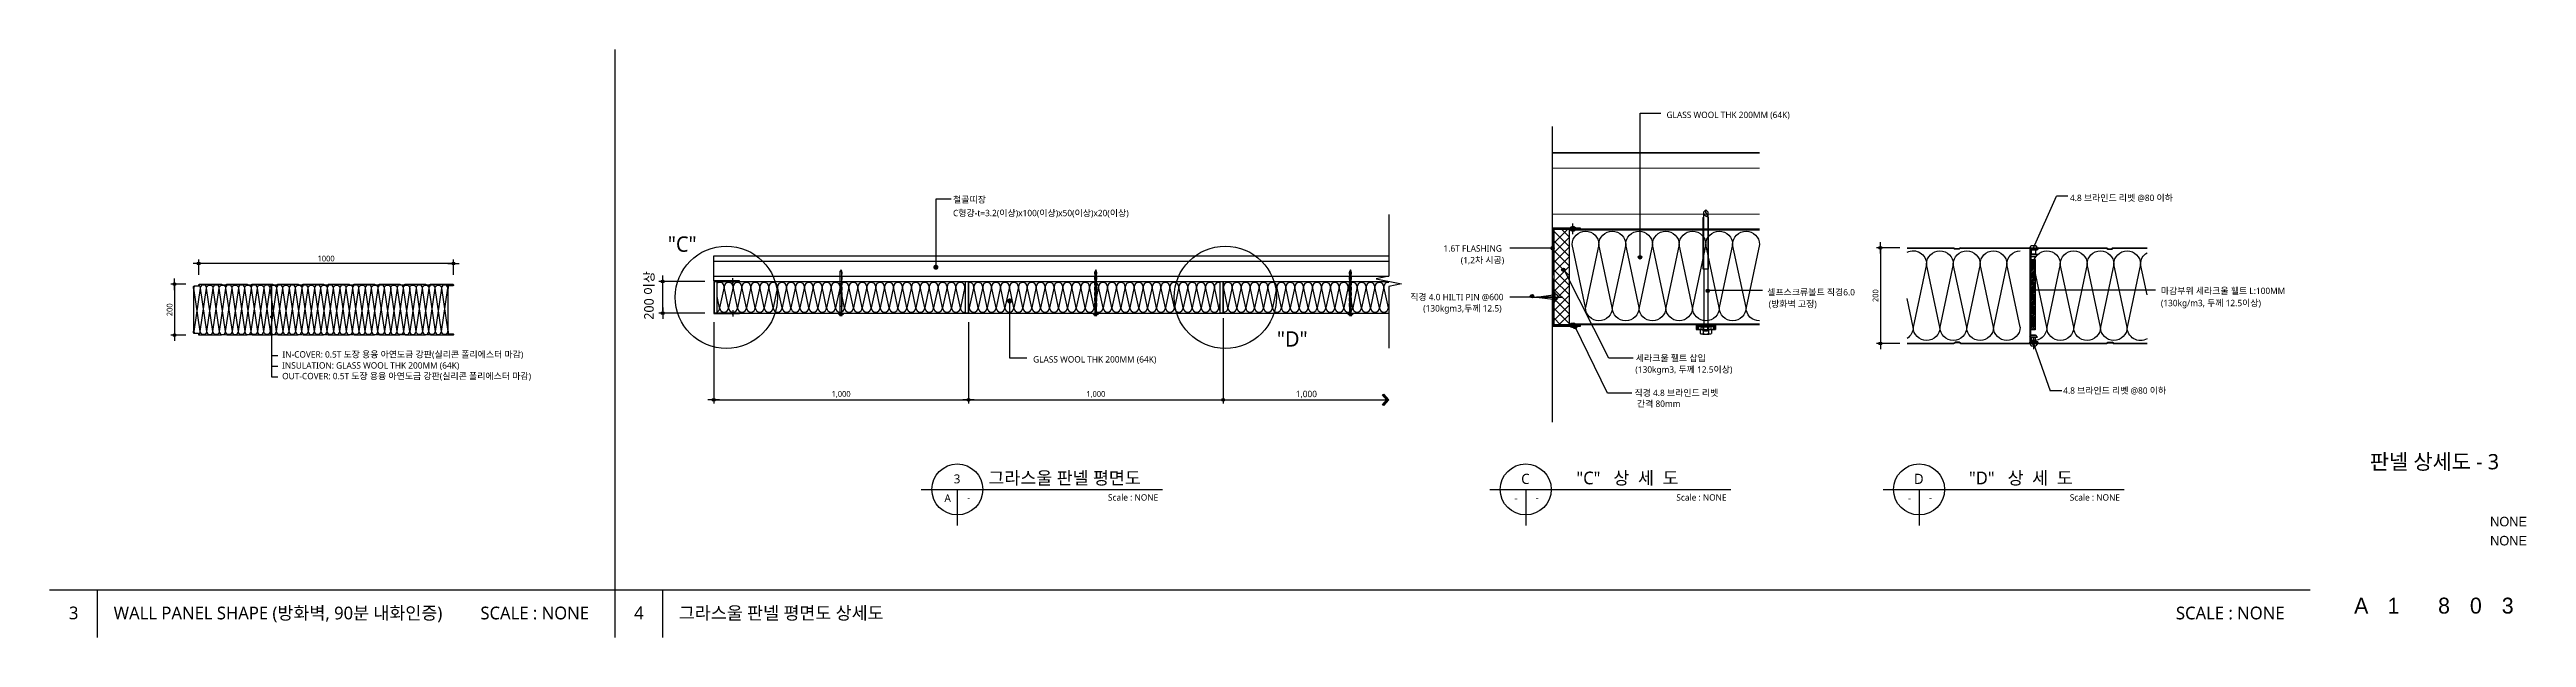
# Model space of a CAD drawing. Header units: millimetres. Extents: x 2752880 to 2775018, y 665860 to 672840.
# Drawn here: x 2765295 to 2775018, y 665860 to 668168 of the extents above; entities that cross this region are included whole.
import ezdxf
from ezdxf.enums import TextEntityAlignment as Align

# ---------------------------------------------------------------- set-up
doc = ezdxf.new("R2010")
doc.units = ezdxf.units.MM
doc.header["$LTSCALE"] = 10
doc.linetypes.add('CEN', pattern=[62, 60, -1, 0, -1])
doc.linetypes.add('HID-0', pattern=[2.1, 1.2, -0.9])
doc.layers.get('DEFPOINTS').update_dxf_attribs({"color": 161})
for name, color, linetype in [('4', 4, 'Continuous'), ('A-ELE-7', 7, 'Continuous'), ('A-INSUL', 8, 'Continuous'), ('A-TEXT-7', 7, 'Continuous'), ('A-잡철-1', 1, 'Continuous'), ('BOX', 5, 'Continuous'), ('c', 2, 'Continuous'), ('CEN', 1, 'CEN'), ('DIM', 7, 'Continuous'), ('F', 4, 'Continuous'), ('H', 6, 'HID-0'), ('Part', 1, 'Continuous'), ('SYM-1', 6, 'Continuous'), ('TEX', 3, 'Continuous'), ('TEXT-TITLE', 6, 'Continuous'), ('TEXT-기입', 6, 'Continuous'), ('TXT1', 4, 'Continuous'), ('W', 7, 'Continuous'), ('각재2', 8, 'Continuous'), ('걸레받이', 5, 'Continuous')]:
    doc.layers.add(name, color=color, linetype=linetype)
doc.styles.add('CGS', font='cgse', dxfattribs={"bigfont": 'cgs'})
doc.styles.add('HYG', font='HY 그래픽B.ttf')
doc.styles.add('나눔바른고딕', font='NanumBarunGothic.ttf')
doc.styles.add('맑은고딕', font='malgun_0.ttf')
doc.styles.add('윤고딕330', font='')
doc.styles.get('윤고딕330').set_extended_font_data('YDIYGO330')
doc.dimstyles.new('10 NDIM', dxfattribs={"dimscale": 10, "dimtxt": 3, "dimasz": 1, "dimexe": 2, "dimexo": 2, "dimgap": 1.5, "dimtad": 1, "dimdec": 0, "dimrnd": 0.25, "dimdsep": 46, "dimtxsty": '나눔바른고딕', "dimblk": 'DOT0', "dimcen": 1, "dimdle": 8, "dimclrd": 7, "dimclre": 7, "dimclrt": 7, "dimadec": 0, "dimazin": 0, "dimtfac": 1, "dimtdec": 0, "dimtix": 1, "dimtmove": 2, "dimatfit": 3, "dimldrblk": 'DOT0', "dimfxl": 1, "dimtolj": 1, "dimtzin": 0, "dimlwd": -1, "dimlwe": -1, "dimarcsym": 0})

msp = doc.modelspace()

# ---------------------------------------------------------------- texts
at = {"layer": 'DIM', "linetype": 'ByBlock', "ltscale": 0.5, "style": '맑은고딕'}
msp.add_text('1,000', height=25, dxfattribs=at).set_placement((2770187.1, 666803.2))
at = {"layer": 'TEX', "linetype": 'ByBlock', "style": '맑은고딕'}
for s, height, p in [('GLASS WOOL THK 200MM (64K)', 25, (2771642.7, 667899)), ('철골띠장', 25, (2768841.7, 667566.2)), ('C형강-t=3.2(이상)x100(이상)x50(이상)x20(이상)', 25, (2768841.7, 667513.6)), ('4.8 브라인드 리벳 @80 이하', 25, (2773226.5, 667573.1)), ('"C"', 60, (2767721.9, 667374.1)), ('1.6T FLASHING ', 25, (2770767.2, 667374.7)), ('(1,2차 시공) ', 25, (2770834.8, 667328.6)), ('셀프스크류볼트 직경6.0', 25, (2772038, 667202.7)), ('(방화벽 고정)', 25, (2772043.5, 667156.7)), ('"D"', 60, (2770112.9, 667001.6)), ('IN-COVER: 0.5T 도장 용융 아연도금 강판(실리콘 폴리에스터 마감)', 25, (2766208.9, 666958.6)), ('GLASS WOOL THK 200MM (64K)', 25, (2769156.1, 666939.1)), ('세라크울 휄트 삽입 ', 25, (2771522.1, 666944.1)), ('INSULATION: GLASS WOOL THK 200MM (64K)', 25, (2766207.9, 666915.3)), ('OUT-COVER: 0.5T 도장 용융 아연도금 강판(실리콘 폴리에스터 마감)', 25, (2766207.9, 666873.5)), ('4.8 브라인드 리벳 @80 이하', 25, (2773199.9, 666816.6))]:
    msp.add_text(s, height=height, dxfattribs=at).set_placement(p)
for s, p in [('직경 4.0 HILTI PIN @600', (2770636.3, 667196.2)), ('(130kgm3,두께 12.5)', (2770687.1, 667151.9)), ('(130kg/m3, 두께 12.5이상)', (2773583.2, 667172.8)), ('마감부위 세라크울 휄트 L:100MM', (2773583.2, 667220.6)), ('(130kgm3, 두께 12.5이상)', (2771520.2, 666911.8))]:
    msp.add_text(s, height=25, dxfattribs=at).set_placement(p, align=Align.MIDDLE_LEFT)
for s, p in [('직경 4.8 브라인드 리벳', (2771845.8, 666820.2)), ('간격 80mm', (2771697.4, 666777.5))]:
    msp.add_text(s, height=25, dxfattribs=at).set_placement(p, align=Align.MIDDLE_RIGHT)
at = {"layer": 'TEX', "style": '나눔바른고딕'}
for s, p in [('3', (2765389.7, 665956)), ('4', (2767608.4, 665956))]:
    msp.add_text(s, height=50, dxfattribs=at).set_placement(p, align=Align.MIDDLE_CENTER)
for s, p in [('WALL PANEL SHAPE (방화벽, 90분 내화인증)', (2765546.5, 665955.7)), ('SCALE : NONE', (2766986.3, 665955.7)), ('그라스울 판넬 평면도 상세도', (2767765.3, 665955.7)), ('SCALE : NONE', (2773642.5, 665955.7))]:
    msp.add_text(s, height=50, dxfattribs=at).set_placement(p, align=Align.MIDDLE_LEFT)
at = {"layer": 'TEXT-TITLE', "style": '나눔바른고딕'}
msp.add_text('판넬 상세도 - 3', height=60, dxfattribs=at).set_placement((2774657.3, 666519.8), align=Align.CENTER)
at = {"layer": 'TEXT-기입', "style": 'CGS'}
for p in [(2774875.7, 666284.7), (2774875.7, 666209.7)]:
    msp.add_text('NONE', height=37.5, dxfattribs=at).set_placement(p, align=Align.BOTTOM_LEFT)
for s, p in [('A', (2774369.8, 665984.7)), ('1', (2774496.4, 665984.7)), ('8', (2774694.8, 665984.7)), ('0', (2774819.8, 665984.7)), ('3', (2774944.8, 665984.7))]:
    msp.add_text(s, height=62.5, dxfattribs=at).set_placement(p, align=Align.MIDDLE_CENTER)

# ---------------------------------------------------------------- blocks, each defined once
blk = doc.blocks.new('DOT0')
at = {"layer": 'DIM'}
blk.add_line((-3, 0), (3, 0), dxfattribs=at)
at = {"layer": 'DIM', "color": 6}
blk.add_circle((0, 0), 0.75, dxfattribs=at)
blk = doc.blocks.new('*D49')
at = {"layer": 'DEFPOINTS', "color": 0, "linetype": 'ByBlock', "ltscale": 0.5, "transparency": 16777216}
for p in [(2767702, 667257.7), (2767882.1, 667257.7), (2767882.1, 667132.7)]:
    blk.add_point(p, dxfattribs=at)
at = {"layer": 'DIM', "color": 7, "linetype": 'ByBlock', "ltscale": 0.5, "transparency": 16777216}
for p, q in [((2767867.1, 667257.7), (2767687, 667257.7)), ((2767702, 667140.2), (2767702, 667250.2)), ((2767867.1, 667132.7), (2767687, 667132.7))]:
    blk.add_line(p, q, dxfattribs=at)
at = {"layer": 'DIM', "color": 7, "linetype": 'ByBlock', "ltscale": 0.5, "transparency": 16777216, "xscale": 7.5, "yscale": 7.5, "zscale": 7.5}
for p, rotation in [((2767702, 667257.7), 90), ((2767702, 667132.7), 270)]:
    blk.add_blockref('DOT0', p, dxfattribs=dict(at, rotation=rotation))
at = {"layer": 'DIM', "color": 7, "linetype": 'ByBlock', "ltscale": 0.5, "transparency": 16777216, "insert": (2767649.9, 667202.7), "char_height": 37.5, "attachment_point": 5, "rotation": 90, "style": '맑은고딕'}
blk.add_mtext('\\A1;200 이상', dxfattribs=at)
blk = doc.blocks.new('*D50')
at = {"layer": 'DEFPOINTS', "color": 0, "linetype": 'ByBlock', "ltscale": 0.5, "transparency": 16777216}
for p in [(2767902.1, 667112.7), (2768902.1, 667112.7), (2768902.1, 666792.7)]:
    blk.add_point(p, dxfattribs=at)
at = {"layer": 'DIM', "color": 7, "linetype": 'ByBlock', "ltscale": 0.5, "transparency": 16777216}
for p, q in [((2767902.1, 667097.7), (2767902.1, 666777.7)), ((2768902.1, 667097.7), (2768902.1, 666777.7)), ((2767909.6, 666792.7), (2768894.6, 666792.7))]:
    blk.add_line(p, q, dxfattribs=at)
at = {"layer": 'DIM', "color": 7, "linetype": 'ByBlock', "ltscale": 0.5, "transparency": 16777216, "xscale": 7.5, "yscale": 7.5, "zscale": 7.5, "rotation": 180}
blk.add_blockref('DOT0', (2767902.1, 666792.7), dxfattribs=at)
at = {"layer": 'DIM', "color": 7, "linetype": 'ByBlock', "ltscale": 0.5, "transparency": 16777216, "xscale": 7.5, "yscale": 7.5, "zscale": 7.5}
blk.add_blockref('DOT0', (2768902.1, 666792.7), dxfattribs=at)
at = {"layer": 'DIM', "color": 7, "linetype": 'ByBlock', "ltscale": 0.5, "transparency": 16777216, "insert": (2768402.1, 666813.8), "char_height": 22.5, "attachment_point": 5, "style": '맑은고딕'}
blk.add_mtext('\\A1;1,000', dxfattribs=at)
blk = doc.blocks.new('*D51')
at = {"layer": 'DEFPOINTS', "color": 0, "linetype": 'ByBlock', "ltscale": 0.5, "transparency": 16777216}
for p in [(2768902.1, 667112.7), (2769902.1, 667112.7), (2769902.1, 666792.7)]:
    blk.add_point(p, dxfattribs=at)
at = {"layer": 'DIM', "color": 7, "linetype": 'ByBlock', "ltscale": 0.5, "transparency": 16777216}
for p, q in [((2768902.1, 667097.7), (2768902.1, 666777.7)), ((2769902.1, 667097.7), (2769902.1, 666777.7)), ((2768909.6, 666792.7), (2769894.6, 666792.7))]:
    blk.add_line(p, q, dxfattribs=at)
at = {"layer": 'DIM', "color": 7, "linetype": 'ByBlock', "ltscale": 0.5, "transparency": 16777216, "xscale": 7.5, "yscale": 7.5, "zscale": 7.5, "rotation": 180}
blk.add_blockref('DOT0', (2768902.1, 666792.7), dxfattribs=at)
at = {"layer": 'DIM', "color": 7, "linetype": 'ByBlock', "ltscale": 0.5, "transparency": 16777216, "xscale": 7.5, "yscale": 7.5, "zscale": 7.5}
blk.add_blockref('DOT0', (2769902.1, 666792.7), dxfattribs=at)
at = {"layer": 'DIM', "color": 7, "linetype": 'ByBlock', "ltscale": 0.5, "transparency": 16777216, "insert": (2769402.1, 666813.8), "char_height": 22.5, "attachment_point": 5, "style": '맑은고딕'}
blk.add_mtext('\\A1;1,000', dxfattribs=at)
blk = doc.blocks.new('DOT')
at = {"color": 0, "linetype": 'ByBlock'}
blk.add_line((-0.5, 0), (-1, 0), dxfattribs=at)
at = {"color": 0, "linetype": 'ByBlock', "const_width": 0.5}
blk.add_lwpolyline([(-0.25, 0, 1), (0.25, 0, 1)], format="xyb", close=True, dxfattribs=at)
blk = doc.blocks.new('LEADER4')
blk.add_lwpolyline([(0, 0), (-0.32, -0.38), (-0.4, -0.32), (-0.13, 0), (-0.4, 0.32), (-0.32, 0.38)], close=True)
for points in [[(-0.13, 0), (-0.4, 0.32), (0, 0), (-0.32, 0.38)], [(-0.13, 0), (-0.4, -0.32), (0, 0), (-0.32, -0.38)]]:
    blk.add_solid(points)
blk = doc.blocks.new('br')
at = {"layer": 'CEN'}
blk.add_line((-36, 0), (30, 0), dxfattribs=at)
at = {"layer": 'F'}
for p, q in [((-15, 4), (-12, 8)), ((-15, 4), (-11, 0)), ((-15, -4), (-11, 0)), ((-12, 8), (-8, 4)), ((0, 4), (-8, 4)), ((0, 8), (0, -8)), ((-15, -4), (-12, -8)), ((-12, -8), (-8, -4)), ((0, -4), (-8, -4))]:
    blk.add_line(p, q, dxfattribs=at)
blk.add_arc((-2, 0), 8.2, 285.5627, 74.4373, dxfattribs=at)
blk = doc.blocks.new('sc15a')
at = {"layer": 'F'}
for p, q in [((-8.8, 4.5), (-3.8, 5.7)), ((-8.8, 4.5), (-8.8, -4.5)), ((-8.5, -3.4), (-8.5, 3.4)), ((-8.1, 4.2), (-2.1, 4.2)), ((-3.8, 8), (-3.8, -8)), ((-2.1, 0.1), (-2.1, 5.6)), ((-2.1, 5.6), (-0.8, 5.6)), ((-2.1, 0.1), (-2.1, -5.4)), ((-0.8, 10), (-1.8, 10)), ((-0.8, 10), (-0.8, -10)), ((-0.8, -9), (-0.8, 9)), ((-0.8, 9), (0, 9)), ((-0.8, 5.6), (-0.8, 0.1)), ((-0.8, 3), (164.6, 3)), ((-0.8, -5.4), (-0.8, 0.1)), ((0, 9), (0, -9)), ((170, 0), (164.6, 3)), ((-8.8, -4.5), (-3.8, -5.7)), ((-8.1, -4.1), (-2.1, -4.1)), ((-2.1, -5.4), (-0.8, -5.4)), ((-0.8, -10), (-1.8, -10)), ((-0.8, -3), (164.6, -3)), ((0, -9), (-0.8, -9)), ((164.6, -3), (170, 0))]:
    blk.add_line(p, q, dxfattribs=at)
for centre, start, end in [((-1.8, 8), 90, 180), ((-1.8, -8), 180, 270)]:
    blk.add_arc(centre, 2, start, end, dxfattribs=at)
at = {"layer": 'H', "color": 4}
for p, q in [((-8.1, 2.6), (-2.1, 2.6)), ((27, -4), (27, 4)), ((27, 4), (161.1, 4)), ((161.1, 3), (161.1, 4)), ((161.4, 1.2), (162.5, 3)), ((163.2, -3), (161.4, 1.2)), ((162.5, 3), (165, 0.7)), ((165, 0.7), (170, 0)), ((-8.1, -2.6), (-2.1, -2.6)), ((27, -4), (161.1, -4)), ((161.1, -4), (161.1, -3))]:
    blk.add_line(p, q, dxfattribs=at)
for centre, start, end in [((-7.5, 3.4), 131.19503, 228.80497), ((-7.5, 1.8), 131.19503, 181.15839), ((-7.5, -1.8), 178.84161, 228.80497), ((-7.5, -3.4), 131.19503, 228.80497)]:
    blk.add_arc(centre, 1.03, start, end, dxfattribs=at)
blk = doc.blocks.new('title-2')
at = {"layer": 'A-TEXT-7'}
for p, q in [((-14.14, 0), (80.54, 0)), ((0, 0), (0, -14.14))]:
    blk.add_line(p, q, dxfattribs=at)
blk.add_circle((0, 0), 10, dxfattribs=at)
at = {"layer": 'A-TEXT-7', "style": 'HYG'}
for tag, height, p in [('1?', 4, (-0.12, 4.15)), ('HA?', 2.5, (-3.81, -3.38)), ('001?', 2.5, (4.5, -3.38))]:
    blk.add_attdef(tag, text='', height=height, dxfattribs=at).set_placement(p, align=Align.MIDDLE_CENTER)
at = {"layer": 'A-TEXT-7', "style": 'HYG', "width": 0.820073}
blk.add_attdef('부분단면상세도-10', text='', height=5, dxfattribs=at).set_placement((15.16, 2.18), (77.94, 2.18), align=Align.FIT)
at = {"layer": 'A-TEXT-7', "style": 'HYG'}
blk.add_attdef('1/200?', (63.33, -4.9), '', height=3.5, dxfattribs=at)
blk = doc.blocks.new('*D48')
at = {"layer": 'DEFPOINTS', "color": 0, "linetype": 'ByBlock', "ltscale": 0.5, "transparency": 16777216}
for p in [(2772574, 667389.1), (2772482.2, 667014.1), (2772574, 667014.1)]:
    blk.add_point(p, dxfattribs=at)
at = {"layer": 'DIM', "color": 7, "linetype": 'ByBlock', "ltscale": 0.5, "transparency": 16777216}
for p, q in [((2772559, 667389.1), (2772467.2, 667389.1)), ((2772482.2, 667381.6), (2772482.2, 667021.6)), ((2772559, 667014.1), (2772467.2, 667014.1))]:
    blk.add_line(p, q, dxfattribs=at)
at = {"layer": 'DIM', "color": 7, "linetype": 'ByBlock', "ltscale": 0.5, "transparency": 16777216, "xscale": 7.5, "yscale": 7.5, "zscale": 7.5}
for p, rotation in [((2772482.2, 667389.1), 90), ((2772482.2, 667014.1), 270)]:
    blk.add_blockref('DOT0', p, dxfattribs=dict(at, rotation=rotation))
at = {"layer": 'DIM', "color": 7, "linetype": 'ByBlock', "ltscale": 0.5, "transparency": 16777216, "insert": (2772463.1, 667201.6), "char_height": 22.5, "attachment_point": 5, "rotation": 90, "style": '맑은고딕'}
blk.add_mtext('\\A1;200', dxfattribs=at)
blk = doc.blocks.new('dfasadad')
at = {"color": 4}
for p, q in [((2761450.6, 1365321.7), (2761452.4, 1365324.7)), ((2761450.6, 1365321.7), (2761460.6, 1365321.7)), ((2761450.6, 1365313.7), (2761460.6, 1365313.7)), ((2761450.6, 1365313.7), (2761452.4, 1365310.7)), ((2761452.4, 1365324.7), (2761458.8, 1365324.7)), ((2761452.4, 1365310.7), (2761458.8, 1365310.7)), ((2761453.1, 1365324.7), (2761458.1, 1365324.7)), ((2761453.1, 1365321.7), (2761458.1, 1365321.7)), ((2761453.1, 1365313.7), (2761453.1, 1365321.7)), ((2761458.1, 1365313.7), (2761453.1, 1365313.7)), ((2761453.1, 1365313.7), (2761458.1, 1365313.7)), ((2761458.1, 1365310.7), (2761453.1, 1365310.7)), ((2761453.1, 1365310.7), (2761458.1, 1365310.7)), ((2761458.1, 1365321.7), (2761458.1, 1365313.7)), ((2761460.6, 1365321.7), (2761458.8, 1365324.7)), ((2761460.6, 1365313.7), (2761458.8, 1365310.7))]:
    blk.add_line(p, q, dxfattribs=at)
blk = doc.blocks.new('hilti11')
at = {"color": 2}
for p, q in [((2787254.1, 1365051.3), (2787241.1, 1365051.3)), ((2787241.1, 1365049.3), (2787241.1, 1365051.3)), ((2787241.1, 1365049.3), (2787254.1, 1365049.3)), ((2787247.6, 1365027.3), (2787244.7, 1365049.3)), ((2787247.6, 1365061), (2787247.6, 1365062.1)), ((2787247.6, 1365023.6), (2787247.6, 1365060.6)), ((2787247.6, 1365049.3), (2787247.6, 1365027.3)), ((2787247.6, 1365027.3), (2787250.6, 1365049.3)), ((2787254.1, 1365049.3), (2787254.1, 1365051.3)), ((2787247.6, 1365021.8), (2787247.6, 1365022.9))]:
    blk.add_line(p, q, dxfattribs=at)
blk.add_arc((2787247.6, 1365050.8), 4.53, 6.7329, 173.2671, dxfattribs=at)
blk = doc.blocks.new('DAFADF')
at = {"layer": 'c'}
for p, q in [((2824272, 1352151), (2824097, 1352151)), ((2824097, 1352109), (2824097, 1352151)), ((2824272, 1352109), (2824097, 1352109)), ((2824099, 1352109), (2824099, 1352151)), ((2824104, 1352109), (2824104, 1352151)), ((2824118, 1352109), (2824118, 1352151)), ((2824132, 1352151), (2824132, 1352188)), ((2824139, 1352109), (2824139, 1352151)), ((2824212, 1352193), (2824157, 1352193)), ((2824160, 1352151), (2824160, 1352188)), ((2824209, 1352151), (2824209, 1352188)), ((2824230, 1352109), (2824230, 1352151)), ((2824237, 1352151), (2824237, 1352188)), ((2824251, 1352109), (2824251, 1352151)), ((2824265, 1352109), (2824265, 1352151)), ((2824270, 1352109), (2824270, 1352151)), ((2824272, 1352109), (2824272, 1352151))]:
    blk.add_line(p, q, dxfattribs=at)
for centre, radius, start, end in [((2824158, 1352122), 71.3, 89.1156, 111.4609), ((2824146, 1352158), 32.8, 64.7955, 115.2045), ((2824185, 1352130), 63.2, 67.193, 112.807), ((2824223, 1352158), 32.8, 64.7955, 115.2045), ((2824211, 1352122), 71.3, 68.5391, 90.8844)]:
    blk.add_arc(centre, radius, start, end, dxfattribs=at)
blk = doc.blocks.new('*D52')
at = {"layer": 'DEFPOINTS', "color": 0, "linetype": 'ByBlock', "ltscale": 0.5, "transparency": 16777216}
for p in [(2765880.5, 667328), (2765880.5, 667268), (2766880.5, 667268)]:
    blk.add_point(p, dxfattribs=at)
at = {"layer": 'DIM', "color": 7, "linetype": 'ByBlock', "ltscale": 0.5, "transparency": 16777216}
for p, q in [((2765880.5, 667283), (2765880.5, 667343)), ((2766880.5, 667283), (2766880.5, 667343)), ((2766873, 667328), (2765888, 667328))]:
    blk.add_line(p, q, dxfattribs=at)
at = {"layer": 'DIM', "color": 7, "linetype": 'ByBlock', "ltscale": 0.5, "transparency": 16777216, "xscale": 7.5, "yscale": 7.5, "zscale": 7.5, "rotation": 180}
blk.add_blockref('DOT0', (2765880.5, 667328), dxfattribs=at)
at = {"layer": 'DIM', "color": 7, "linetype": 'ByBlock', "ltscale": 0.5, "transparency": 16777216, "xscale": 7.5, "yscale": 7.5, "zscale": 7.5}
blk.add_blockref('DOT0', (2766880.5, 667328), dxfattribs=at)
at = {"layer": 'DIM', "color": 7, "linetype": 'ByBlock', "ltscale": 0.5, "transparency": 16777216, "insert": (2766380.5, 667347.2), "char_height": 22.5, "attachment_point": 5, "style": '맑은고딕'}
blk.add_mtext('\\A1;1000', dxfattribs=at)
blk = doc.blocks.new('*D53')
at = {"layer": 'DEFPOINTS', "color": 0, "linetype": 'ByBlock', "ltscale": 0.5, "transparency": 16777216}
for p in [(2765845.4, 667246.2), (2765785.4, 667046.2), (2765845.4, 667046.2)]:
    blk.add_point(p, dxfattribs=at)
at = {"layer": 'DIM', "color": 7, "linetype": 'ByBlock', "ltscale": 0.5, "transparency": 16777216}
for p, q in [((2765830.4, 667246.2), (2765770.4, 667246.2)), ((2765785.4, 667238.7), (2765785.4, 667053.7)), ((2765830.4, 667046.2), (2765770.4, 667046.2))]:
    blk.add_line(p, q, dxfattribs=at)
at = {"layer": 'DIM', "color": 7, "linetype": 'ByBlock', "ltscale": 0.5, "transparency": 16777216, "xscale": 7.5, "yscale": 7.5, "zscale": 7.5}
for p, rotation in [((2765785.4, 667246.2), 90), ((2765785.4, 667046.2), 270)]:
    blk.add_blockref('DOT0', p, dxfattribs=dict(at, rotation=rotation))
at = {"layer": 'DIM', "color": 7, "linetype": 'ByBlock', "ltscale": 0.5, "transparency": 16777216, "insert": (2765766.3, 667146.2), "char_height": 22.5, "attachment_point": 5, "rotation": 90, "style": '맑은고딕'}
blk.add_mtext('\\A1;200', dxfattribs=at)

# ---------------------------------------------------------------- dimensions: what is measured, and where the dimension line sits
at = {"layer": 'DIM', "linetype": 'ByBlock', "ltscale": 0.5}
dim = msp.add_linear_dim(base=(2765880.5, 667328), p1=(2766880.5, 667268), p2=(2765880.5, 667268), dimstyle='10 NDIM', override={"dimscale": 15, "dimtxt": 1.5, "dimasz": 0.5, "dimexe": 1, "dimexo": 1, "dimgap": 0.5, "dimtxsty": '맑은고딕', "dimdle": 0.8, "dimtofl": 0}, dxfattribs=at)
dim.commit()
dim.dimension.update_dxf_attribs({"geometry": '*D52', "text_midpoint": (2766380.5, 667347.2)})
dim = msp.add_linear_dim(base=(2772482.2, 667014.1), p1=(2772574, 667389.1), p2=(2772574, 667014.1), angle=270, text='200', dimstyle='10 NDIM', override={"dimscale": 15, "dimtxt": 1.5, "dimasz": 0.5, "dimexe": 1, "dimexo": 1, "dimgap": 0.5, "dimtxsty": '맑은고딕', "dimdle": 0.8, "dimtofl": 0}, dxfattribs=at)
dim.commit()
dim.dimension.update_dxf_attribs({"geometry": '*D48', "text_midpoint": (2772463.1, 667201.6)})
dim = msp.add_linear_dim(base=(2765785.4, 667046.2), p1=(2765845.4, 667246.2), p2=(2765845.4, 667046.2), angle=90, dimstyle='10 NDIM', override={"dimscale": 15, "dimtxt": 1.5, "dimasz": 0.5, "dimexe": 1, "dimexo": 1, "dimgap": 0.5, "dimtxsty": '맑은고딕', "dimdle": 0.8, "dimtofl": 0}, dxfattribs=at)
dim.commit()
dim.dimension.update_dxf_attribs({"geometry": '*D53', "text_midpoint": (2765766.3, 667146.2)})
dim = msp.add_linear_dim(base=(2767702, 667257.7), p1=(2767882.1, 667132.7), p2=(2767882.1, 667257.7), angle=90, text='200 이상', dimstyle='10 NDIM', override={"dimscale": 15, "dimtxt": 2.5, "dimasz": 0.5, "dimexe": 1, "dimexo": 1, "dimgap": 0.5, "dimtxsty": '맑은고딕', "dimdle": 0.8, "dimtofl": 0}, dxfattribs=at)
dim.commit()
dim.dimension.update_dxf_attribs({"geometry": '*D49', "text_midpoint": (2767649.9, 667202.7), "dimtype": 160})
for base, p1, p2, picture, middle in [((2768902.1, 666792.7), (2767902.1, 667112.7), (2768902.1, 667112.7), '*D50', (2768402.1, 666813.8)), ((2769902.1, 666792.7), (2768902.1, 667112.7), (2769902.1, 667112.7), '*D51', (2769402.1, 666813.8))]:
    dim = msp.add_linear_dim(base=base, p1=p1, p2=p2, text='1,000', dimstyle='10 NDIM', override={"dimscale": 15, "dimtxt": 1.5, "dimasz": 0.5, "dimexe": 1, "dimexo": 1, "dimgap": 0.5, "dimtxsty": '맑은고딕', "dimdle": 0.8, "dimtofl": 0}, dxfattribs=at)
    dim.commit()
    dim.dimension.update_dxf_attribs({"geometry": picture, "text_midpoint": middle})

# ---------------------------------------------------------------- hatches: boundary and pattern name
at = {"linetype": 'ByBlock'}
h = msp.add_hatch(color=4, dxfattribs=at)
h.dxf.hatch_style = 1
h.paths.add_polyline_path([(2771188.4, 667388.3, 1), (2771202, 667388.3, 1)])
h = msp.add_hatch(color=4, dxfattribs=at)
h.dxf.hatch_style = 1
h.paths.add_polyline_path([(2771531.6, 667352.2, 1), (2771545.2, 667352.2, 1)])
h = msp.add_hatch(color=4, dxfattribs=at)
h.dxf.hatch_style = 1
h.paths.add_polyline_path([(2771230.8, 667303.2, 1), (2771244.3, 667303.2, 1)])
h = msp.add_hatch(color=4, dxfattribs=at)
h.dxf.hatch_style = 1
h.paths.add_polyline_path([(2771107.9, 667199.6, 1), (2771121.4, 667199.6, 1)])
h = msp.add_hatch(color=4, dxfattribs=at)
h.dxf.hatch_style = 1
h.paths.add_polyline_path([(2771797.8, 667220.5, 1), (2771811.3, 667220.5, 1)])
h = msp.add_hatch(color=4, dxfattribs=at)
h.dxf.hatch_style = 1
h.paths.add_polyline_path([(2771276.7, 667077.9, 1), (2771290.3, 667077.9, 1)])
at = {"layer": 'DIM', "linetype": 'ByBlock'}
h = msp.add_hatch(dxfattribs=at)
h.set_pattern_fill('ANSI31', color=256, scale=1.5)
h.set_pattern_definition([(45, (1983740.418, 70999.1507), (-3.367596045, 3.367596045), [])])
h.paths.add_polyline_path([(2773074.4, 667067.6), (2773090.3, 667067.6), (2773090.3, 667343.6), (2773073, 667343.6)])

# ---------------------------------------------------------------- linework, layer by layer
at = {"color": 4, "linetype": 'ByBlock'}
for p, q in [((2771539.4, 667352), (2771539.4, 667917.6)), ((2771539.4, 667917.6), (2771619.6, 667917.6)), ((2771195.2, 666704.4), (2771195.2, 667865.8)), ((2771797, 667538.7), (2771789.5, 667531.2)), ((2771789.5, 667306), (2771789.5, 667531.2)), ((2771790.6, 667519.2), (2771789.5, 667531.2)), ((2771797, 667538.7), (2771804.5, 667531.2)), ((2771797, 667527.5), (2771797, 667538.7)), ((2771804.5, 667531.2), (2771804.5, 667306)), ((2773083.5, 667389.1), (2773172.9, 667592.9)), ((2773217.9, 667592.9), (2773172.9, 667592.9)), ((2772007.5, 667462.2), (2771200, 667462.2)), ((2771200, 667462.2), (2771200, 667087.2)), ((2772007.5, 667462), (2771200, 667462)), ((2771260, 667462.2), (2771260, 667087.2)), ((2772007.5, 667459), (2771260, 667459)), ((2771786.5, 667508.7), (2771789.5, 667511.7)), ((2771786.5, 667306), (2771786.5, 667508.7)), ((2771799.3, 667511.3), (2771790.6, 667519.2)), ((2771797, 667527.5), (2771803.9, 667516.6)), ((2771803.9, 667516.6), (2771799.3, 667511.3)), ((2771807.5, 667508.7), (2771804.5, 667511.7)), ((2771807.5, 667306), (2771807.5, 667508.7)), ((2771027.1, 667389.4), (2771195.2, 667389.4)), ((2766858.3, 667245), (2766858.3, 667047.4)), ((2771415.7, 666956.1), (2771240.6, 667303)), ((2771807.5, 667306), (2771786.5, 667306)), ((2771789.5, 667306.6), (2771789.5, 667087.2)), ((2771804.5, 667306.6), (2771804.5, 667087.2)), ((2765861.7, 667062.7), (2765861.7, 667229.7)), ((2771027.1, 667197.7), (2771115.6, 667197.7)), ((2772020, 667221.6), (2771804.5, 667221.6)), ((2773090.3, 667224.1), (2773562.6, 667224.1)), ((2772007.5, 667087.2), (2771200, 667087.2)), ((2772007.5, 667090.2), (2771260, 667090.2)), ((2771410.9, 666818.5), (2771283.5, 667079)), ((2771766.8, 667087.2), (2771826.8, 667087.2)), ((2771826.8, 667081.2), (2771766.8, 667081.2)), ((2771781.8, 667081.2), (2771781.8, 667079.7)), ((2771783.3, 667078.2), (2771784.8, 667078.2)), ((2771808.8, 667078.2), (2771784.8, 667078.2)), ((2771784.8, 667078.2), (2771784.8, 667064.7)), ((2771786.3, 667063.2), (2771787.2, 667063.2)), ((2771789.3, 667064.7), (2771788.3, 667063.6)), ((2771789.3, 667064.7), (2771789.3, 667078.2)), ((2771789.3, 667064.7), (2771790.4, 667063.6)), ((2771791.4, 667063.2), (2771802.2, 667063.2)), ((2771804.3, 667064.7), (2771803.3, 667063.6)), ((2771804.3, 667064.7), (2771804.3, 667078.2)), ((2771804.3, 667064.7), (2771805.8, 667063.2)), ((2771807.3, 667063.2), (2771805.8, 667063.2)), ((2771808.8, 667064.7), (2771808.8, 667078.2)), ((2771808.8, 667078.2), (2771810.3, 667078.2)), ((2771811.8, 667079.7), (2771811.8, 667081.2)), ((2771511.8, 666956.1), (2771415.7, 666956.1)), ((2773083.5, 667014.1), (2773149.2, 666827.6)), ((2771507, 666818.5), (2771410.9, 666818.5)), ((2773194.2, 666827.6), (2773149.2, 666827.6))]:
    msp.add_line(p, q, dxfattribs=at)
at = {"color": 5, "linetype": 'ByBlock'}
for p, q in [((2771254.5, 667462.2), (2771200, 667407.7)), ((2771260, 667395.1), (2771200, 667455.1)), ((2771260, 667432.9), (2771230.8, 667462.2)), ((2771260, 667429.9), (2771200, 667369.9)), ((2771260, 667357.2), (2771200, 667417.2)), ((2771260, 667392), (2771200, 667332)), ((2771260, 667319.3), (2771200, 667379.3)), ((2771260, 667354.1), (2771200, 667294.1)), ((2771260, 667281.4), (2771200, 667341.4)), ((2771260, 667316.2), (2771200, 667256.2)), ((2771260, 667243.5), (2771200, 667303.5)), ((2771260, 667278.3), (2771200, 667218.3)), ((2771260, 667205.7), (2771200, 667265.7)), ((2771260, 667240.5), (2771200, 667180.5)), ((2771260, 667167.8), (2771200, 667227.8)), ((2771260, 667202.6), (2771200, 667142.6)), ((2771260, 667129.9), (2771200, 667189.9)), ((2771260, 667164.7), (2771200, 667104.7)), ((2771260, 667092), (2771200, 667152)), ((2771226.9, 667087.2), (2771200, 667114.1)), ((2771260, 667126.8), (2771220.4, 667087.2))]:
    msp.add_line(p, q, dxfattribs=at)
at = {"color": 3, "linetype": 'ByBlock'}
for p, q in [((2772587, 667389.1), (2772770.6, 667389.1)), ((2772587, 667387.6), (2772770.2, 667387.6)), ((2772770.2, 667387.6), (2772775.4, 667384.6)), ((2772770.6, 667389.1), (2772775.8, 667386.1)), ((2772791.6, 667384.6), (2772775.4, 667384.6)), ((2772791.2, 667386.1), (2772775.8, 667386.1)), ((2772796.4, 667389.1), (2772791.2, 667386.1)), ((2772796.8, 667387.6), (2772791.6, 667384.6)), ((2772796.4, 667389.1), (2773096.2, 667389.1)), ((2772796.8, 667387.6), (2773096.2, 667387.6)), ((2773068.5, 667386.1), (2773096.2, 667386.1)), ((2773068.5, 667386.1), (2773068.5, 667384.6)), ((2773068.5, 667384.6), (2773096.2, 667384.6)), ((2773071.5, 667383.1), (2773096.2, 667383.1)), ((2773071.5, 667383.1), (2773071.5, 667341.1)), ((2773071.5, 667341.1), (2773073, 667341.1)), ((2773073, 667381.6), (2773096.2, 667381.6)), ((2773073, 667381.6), (2773073, 667341.1)), ((2773100, 667386.9), (2773100, 667386.9)), ((2773102.2, 667389.1), (2773370.6, 667389.1)), ((2773102.2, 667387.6), (2773370.2, 667387.6)), ((2773370.2, 667387.6), (2773375.4, 667384.6)), ((2773370.6, 667389.1), (2773375.8, 667386.1)), ((2773375.4, 667384.6), (2773391.6, 667384.6)), ((2773375.8, 667386.1), (2773391.2, 667386.1)), ((2773396.4, 667389.1), (2773391.2, 667386.1)), ((2773396.8, 667387.6), (2773391.6, 667384.6)), ((2773396.4, 667389.1), (2773529, 667389.1)), ((2773396.8, 667387.6), (2773529, 667387.6)), ((2767903.7, 667257.7), (2770552.1, 667257.7)), ((2768902.1, 667255.7), (2768902.1, 667134.7)), ((2769902.1, 667255.7), (2769902.1, 667134.7)), ((2767903.7, 667132.7), (2770552.1, 667132.7)), ((2773071.5, 667065.1), (2773073, 667065.1)), ((2773071.5, 667020.1), (2773071.5, 667065.1)), ((2773073, 667021.6), (2773073, 667065.1)), ((2772587, 667015.6), (2772770.2, 667015.6)), ((2772587, 667014.1), (2772770.6, 667014.1)), ((2772770.2, 667015.6), (2772775.4, 667018.6)), ((2772770.6, 667014.1), (2772775.8, 667017.1)), ((2772791.6, 667018.6), (2772775.4, 667018.6)), ((2772791.2, 667017.1), (2772775.8, 667017.1)), ((2772796.4, 667014.1), (2772791.2, 667017.1)), ((2772796.8, 667015.6), (2772791.6, 667018.6)), ((2772796.4, 667014.1), (2773096.2, 667014.1)), ((2772796.8, 667015.6), (2773096.2, 667015.6)), ((2773068.5, 667018.6), (2773096.2, 667018.6)), ((2773068.5, 667017.1), (2773068.5, 667018.6)), ((2773068.5, 667017.1), (2773096.2, 667017.1)), ((2773071.5, 667020.1), (2773096.2, 667020.1)), ((2773073, 667021.6), (2773096.2, 667021.6)), ((2773100, 667016.4), (2773100, 667016.4)), ((2773102.2, 667015.6), (2773370.2, 667015.6)), ((2773102.2, 667014.1), (2773370.6, 667014.1)), ((2773370.2, 667015.6), (2773375.4, 667018.6)), ((2773370.6, 667014.1), (2773375.8, 667017.1)), ((2773375.4, 667018.6), (2773391.6, 667018.6)), ((2773375.8, 667017.1), (2773391.2, 667017.1)), ((2773396.4, 667014.1), (2773391.2, 667017.1)), ((2773396.8, 667015.6), (2773391.6, 667018.6)), ((2773396.4, 667014.1), (2773529, 667014.1)), ((2773396.8, 667015.6), (2773529, 667015.6))]:
    msp.add_line(p, q, dxfattribs=at)
at = {"color": 2, "linetype": 'ByBlock', "const_width": 5.14, "flags": 128}
for points in [[(2771305, 667464.8), (2771197.5, 667464.8), (2771197.6, 667281.8)], [(2771305, 667084.8), (2771197.5, 667084.8), (2771197.6, 667267.6)]]:
    msp.add_lwpolyline(points, dxfattribs=at)
at = {"color": 4, "linetype": 'ByBlock', "flags": 128}
for points in [[(2765861.7, 667237.2), (2765861.7, 667229.7), (2765860.5, 667229.7), (2765860.5, 667237.2, -0.414214), (2765863, 667239.7), (2765878, 667239.7, 0.414214), (2765880.5, 667242.2), (2765880.5, 667243.7, -0.414214), (2765883, 667246.2), (2765970.5, 667246.2), (2765975.5, 667244.7), (2765985.5, 667244.7), (2765990.5, 667246.2), (2766070.5, 667246.2), (2766075.5, 667244.7), (2766085.5, 667244.7), (2766090.5, 667246.2), (2766170.5, 667246.2), (2766175.5, 667244.7), (2766185.5, 667244.7), (2766190.5, 667246.2), (2766270.5, 667246.2), (2766275.5, 667244.7), (2766285.5, 667244.7), (2766290.5, 667246.2), (2766370.5, 667246.2), (2766375.5, 667244.7), (2766385.5, 667244.7), (2766390.5, 667246.2), (2766470.5, 667246.2), (2766475.5, 667244.7), (2766485.5, 667244.7), (2766490.5, 667246.2), (2766570.5, 667246.2), (2766575.5, 667244.7), (2766585.5, 667244.7), (2766590.5, 667246.2), (2766670.5, 667246.2), (2766675.5, 667244.7), (2766685.5, 667244.7), (2766690.5, 667246.2), (2766770.5, 667246.2), (2766775.5, 667244.7), (2766785.5, 667244.7), (2766790.5, 667246.2), (2766878, 667246.2, -0.414214), (2766880.5, 667243.7), (2766880.5, 667242.7, -0.414214), (2766878, 667240.2), (2766862, 667240.2, 0.414214), (2766859.5, 667237.7), (2766859.5, 667230.2), (2766858.3, 667230.2), (2766858.3, 667237.7, -0.414214), (2766862, 667241.4), (2766878, 667241.4, 0.414214), (2766879.3, 667242.7), (2766879.3, 667243.7, 0.414214), (2766878, 667245), (2766790.7, 667245), (2766785.7, 667243.5), (2766775.3, 667243.5), (2766770.3, 667245), (2766690.7, 667245), (2766685.7, 667243.5), (2766675.3, 667243.5), (2766670.3, 667245), (2766590.7, 667245), (2766585.7, 667243.5), (2766575.3, 667243.5), (2766570.3, 667245), (2766490.7, 667245), (2766485.7, 667243.5), (2766475.3, 667243.5), (2766470.3, 667245), (2766390.7, 667245), (2766385.7, 667243.5), (2766375.3, 667243.5), (2766370.3, 667245), (2766290.7, 667245), (2766285.7, 667243.5), (2766275.3, 667243.5), (2766270.3, 667245), (2766190.7, 667245), (2766185.7, 667243.5), (2766175.3, 667243.5), (2766170.3, 667245), (2766090.7, 667245), (2766085.7, 667243.5), (2766075.3, 667243.5), (2766070.3, 667245), (2765990.7, 667245), (2765985.7, 667243.5), (2765975.3, 667243.5), (2765970.3, 667245), (2765883, 667245, 0.414214), (2765881.7, 667243.7), (2765881.7, 667242.2, -0.414214), (2765878, 667238.5), (2765863, 667238.5, 0.414214), (2765861.7, 667237.2)], [(2766879.3, 667049.7, 0.414214), (2766878, 667051), (2766862, 667051, -0.414214), (2766858.3, 667054.7), (2766858.3, 667062.2), (2766859.5, 667062.2), (2766859.5, 667054.7, 0.414214), (2766862, 667052.2), (2766878, 667052.2, -0.414214), (2766880.5, 667049.7), (2766880.5, 667048.7, -0.414214), (2766878, 667046.2), (2766790.5, 667046.2), (2766785.5, 667047.7), (2766775.5, 667047.7), (2766770.5, 667046.2), (2766690.5, 667046.2), (2766685.5, 667047.7), (2766675.5, 667047.7), (2766670.5, 667046.2), (2766590.5, 667046.2), (2766585.5, 667047.7), (2766575.5, 667047.7), (2766570.5, 667046.2), (2766490.5, 667046.2), (2766485.5, 667047.7), (2766475.5, 667047.7), (2766470.5, 667046.2), (2766390.5, 667046.2), (2766385.5, 667047.7), (2766375.5, 667047.7), (2766370.5, 667046.2), (2766290.5, 667046.2), (2766285.5, 667047.7), (2766275.5, 667047.7), (2766270.5, 667046.2), (2766190.5, 667046.2), (2766185.5, 667047.7), (2766175.5, 667047.7), (2766170.5, 667046.2), (2766090.5, 667046.2), (2766085.5, 667047.7), (2766075.5, 667047.7), (2766070.5, 667046.2), (2765990.5, 667046.2), (2765985.5, 667047.7), (2765975.5, 667047.7), (2765970.5, 667046.2), (2765883, 667046.2, -0.414214), (2765880.5, 667048.7), (2765880.5, 667050.2, 0.414214), (2765878, 667052.7), (2765863, 667052.7, -0.414214), (2765860.5, 667055.2), (2765860.5, 667062.7), (2765861.7, 667062.7), (2765861.7, 667055.2, 0.414214), (2765863, 667053.9), (2765878, 667053.9, -0.414214), (2765881.7, 667050.2), (2765881.7, 667048.7, 0.414214), (2765883, 667047.4), (2765970.3, 667047.4), (2765975.3, 667048.9), (2765985.7, 667048.9), (2765990.7, 667047.4), (2766070.3, 667047.4), (2766075.3, 667048.9), (2766085.7, 667048.9), (2766090.7, 667047.4), (2766170.3, 667047.4), (2766175.3, 667048.9), (2766185.7, 667048.9), (2766190.7, 667047.4), (2766270.3, 667047.4), (2766275.3, 667048.9), (2766285.7, 667048.9), (2766290.7, 667047.4), (2766370.3, 667047.4), (2766375.3, 667048.9), (2766385.7, 667048.9), (2766390.7, 667047.4), (2766470.3, 667047.4), (2766475.3, 667048.9), (2766485.7, 667048.9), (2766490.7, 667047.4), (2766570.3, 667047.4), (2766575.3, 667048.9), (2766585.7, 667048.9), (2766590.7, 667047.4), (2766670.3, 667047.4), (2766675.3, 667048.9), (2766685.7, 667048.9), (2766690.7, 667047.4), (2766770.3, 667047.4), (2766775.3, 667048.9), (2766785.7, 667048.9), (2766790.7, 667047.4), (2766878, 667047.4, 0.414214), (2766879.3, 667048.7), (2766879.3, 667049.7)]]:
    msp.add_lwpolyline(points, format="xyb", dxfattribs=at)
at = {"color": 253, "linetype": 'ByBlock'}
for points in [[(2765881.5, 667241, -0.23742), (2765886.5, 667231), (2765861.6, 667061.3, 0.161849), (2765864.1, 667053.9)], [(2765881.5, 667051.3, 0.23742), (2765886.5, 667061.3), (2765861.6, 667231, -0.161849), (2765864.1, 667238.5, -0.161849)]]:
    msp.add_lwpolyline(points, format="xyb", dxfattribs=at)
for points in [[(2765886.5, 667061.3), (2765911.4, 667231, 1), (2765886.5, 667231), (2765911.4, 667061.3, -1)], [(2765936.4, 667061.3), (2765911.4, 667231, -1), (2765936.4, 667231), (2765911.4, 667061.3, 1)], [(2765936.4, 667061.3), (2765961.3, 667231, 1), (2765936.4, 667231), (2765961.3, 667061.3, -1)], [(2765986.2, 667061.3), (2765961.3, 667231, -1), (2765986.2, 667231), (2765961.3, 667061.3, 1)], [(2765986.2, 667061.3), (2766011.1, 667231, 1), (2765986.2, 667231), (2766011.1, 667061.3, -1)], [(2766036, 667061.3), (2766011.1, 667231, -1), (2766036, 667231), (2766011.1, 667061.3, 1)], [(2766036, 667061.3), (2766060.9, 667231, 1), (2766036, 667231), (2766060.9, 667061.3, -1)], [(2766085.9, 667061.3), (2766060.9, 667231, -1), (2766085.9, 667231), (2766060.9, 667061.3, 1)], [(2766085.9, 667061.3), (2766110.8, 667231, 1), (2766085.9, 667231), (2766110.8, 667061.3, -1)], [(2766135.7, 667061.3), (2766110.8, 667231, -1), (2766135.7, 667231), (2766110.8, 667061.3, 1)], [(2766135.7, 667061.3), (2766160.6, 667231, 1), (2766135.7, 667231), (2766160.6, 667061.3, -1)], [(2766185.5, 667061.3), (2766160.6, 667231, -1), (2766185.5, 667231), (2766160.6, 667061.3, 1)], [(2766185.5, 667061.3), (2766210.4, 667231, 1), (2766185.5, 667231), (2766210.4, 667061.3, -1)], [(2766235.4, 667061.3), (2766210.4, 667231, -1), (2766235.4, 667231), (2766210.4, 667061.3, 1)], [(2766235.4, 667061.3), (2766260.3, 667231, 1), (2766235.4, 667231), (2766260.3, 667061.3, -1)], [(2766285.2, 667061.3), (2766260.3, 667231, -1), (2766285.2, 667231), (2766260.3, 667061.3, 1)], [(2766285.2, 667061.3), (2766310.1, 667231, 1), (2766285.2, 667231), (2766310.1, 667061.3, -1)], [(2766335, 667061.3), (2766310.1, 667231, -1), (2766335, 667231), (2766310.1, 667061.3, 1)], [(2766335, 667061.3), (2766359.9, 667231, 1), (2766335, 667231), (2766359.9, 667061.3, -1)], [(2766384.9, 667061.3), (2766359.9, 667231, -1), (2766384.9, 667231), (2766359.9, 667061.3, 1)], [(2766384.9, 667061.3), (2766409.8, 667231, 1), (2766384.9, 667231), (2766409.8, 667061.3, -1)], [(2766434.7, 667061.3), (2766409.8, 667231, -1), (2766434.7, 667231), (2766409.8, 667061.3, 1)], [(2766434.7, 667061.3), (2766459.6, 667231, 1), (2766434.7, 667231), (2766459.6, 667061.3, -1)], [(2766484.5, 667061.3), (2766459.6, 667231, -1), (2766484.5, 667231), (2766459.6, 667061.3, 1)], [(2766484.5, 667061.3), (2766509.4, 667231, 1), (2766484.5, 667231), (2766509.4, 667061.3, -1)], [(2766534.4, 667061.3), (2766509.4, 667231, -1), (2766534.4, 667231), (2766509.4, 667061.3, 1)], [(2766534.4, 667061.3), (2766559.3, 667231, 1), (2766534.4, 667231), (2766559.3, 667061.3, -1)], [(2766584.2, 667061.3), (2766559.3, 667231, -1), (2766584.2, 667231), (2766559.3, 667061.3, 1)], [(2766584.2, 667061.3), (2766609.1, 667231, 1), (2766584.2, 667231), (2766609.1, 667061.3, -1)], [(2766634, 667061.3), (2766609.1, 667231, -1), (2766634, 667231), (2766609.1, 667061.3, 1)], [(2766658.9, 667061.3), (2766634, 667231, -1), (2766658.9, 667231), (2766634, 667061.3, 1)], [(2766658.9, 667061.3), (2766683.9, 667231, 1), (2766658.9, 667231), (2766683.9, 667061.3, -1)], [(2766708.8, 667061.3), (2766683.9, 667231, -1), (2766708.8, 667231), (2766683.9, 667061.3, 1)], [(2766733.7, 667061.3), (2766708.8, 667231, -1), (2766733.7, 667231), (2766708.8, 667061.3, 1)], [(2766733.7, 667061.3), (2766758.6, 667231, 1), (2766733.7, 667231), (2766758.6, 667061.3, -1)], [(2766783.5, 667061.3), (2766758.6, 667231, -1), (2766783.5, 667231), (2766758.6, 667061.3, 1)], [(2766783.5, 667061.3), (2766808.4, 667231, 1), (2766783.5, 667231), (2766808.4, 667061.3, -1)], [(2766833.4, 667061.3), (2766808.4, 667231, -1), (2766833.4, 667231), (2766808.4, 667061.3, 1)], [(2766833.4, 667061.3), (2766858.3, 667231, 1), (2766833.4, 667231), (2766858.3, 667061.3, -1)]]:
    msp.add_lwpolyline(points, format="xyb", close=True, dxfattribs=at)
at = {"color": 3, "linetype": 'ByBlock'}
for points in [[(2767916.2, 667132.7), (2767916.2, 667257.7), (2767903.7, 667257.7), (2767903.7, 667132.7)], [(2768902.1, 667134.7), (2768902.1, 667255.7), (2768889.6, 667255.7), (2768889.6, 667134.7)], [(2769902.1, 667134.7), (2769902.1, 667255.7), (2769889.6, 667255.7), (2769889.6, 667134.7)]]:
    msp.add_lwpolyline(points, close=True, dxfattribs=at)
at = {"color": 2, "linetype": 'ByBlock', "ltscale": 2}
for centre in [(2767951.7, 667195.2), (2769910.5, 667195.2)]:
    msp.add_circle(centre, 200.9, dxfattribs=at)
at = {"color": 4, "linetype": 'ByBlock'}
for centre in [(2771195.2, 667388.3), (2771538.4, 667352.2), (2771237.5, 667303.2), (2771114.6, 667199.6), (2771804.5, 667220.5), (2771283.5, 667077.9)]:
    msp.add_circle(centre, 6.76, dxfattribs=at)
at = {"color": 3, "linetype": 'ByBlock'}
for centre, radius, start, end in [((2773096.2, 667386.9), 2.25, 270, 90), ((2773096.2, 667386.9), 0.75, 270, 90), ((2773096.2, 667386.9), 3.75, 270, 0), ((2773096.2, 667386.9), 5.25, 270, 0), ((2773102.2, 667386.9), 2.25, 90, 180), ((2773102.2, 667386.9), 0.75, 90, 180), ((2773096.2, 667016.4), 5.25, 0, 90), ((2773096.2, 667016.4), 3.75, 0, 90), ((2773096.2, 667016.4), 2.25, 270, 90), ((2773096.2, 667016.4), 0.75, 270, 90), ((2773102.2, 667016.4), 2.25, 180, 270), ((2773102.2, 667016.4), 0.75, 180, 270)]:
    msp.add_arc(centre, radius, start, end, dxfattribs=at)
at = {"color": 4, "linetype": 'ByBlock'}
for centre, start, end in [((2771783.3, 667079.7), 180, 270), ((2771786.3, 667064.7), 180, 270), ((2771787.2, 667064.7), 270, 315), ((2771791.4, 667064.7), 225, 270), ((2771802.2, 667064.7), 270, 315), ((2771807.3, 667064.7), 270, 0), ((2771810.3, 667079.7), 270, 0)]:
    msp.add_arc(centre, 1.5, start, end, dxfattribs=at)
at = {"layer": '4', "linetype": 'ByBlock'}
for p, q in [((2771766.8, 667081.2), (2771766.8, 667087.2)), ((2771826.8, 667081.2), (2771826.8, 667087.2))]:
    msp.add_line(p, q, dxfattribs=at)
at = {"layer": 'A-ELE-7', "linetype": 'ByBlock'}
for p, q in [((2771195.2, 667467.1), (2771195.2, 667381.5)), ((2771195.2, 667267.6), (2771200, 667267.6))]:
    msp.add_line(p, q, dxfattribs=at)
for points in [[(2771305, 667462.3), (2771305, 667467.1), (2771195.2, 667467.1)], [(2771305, 667462.3), (2771200, 667462.3), (2771200, 667294.1)], [(2771195.2, 667267.6), (2771195.2, 667082.4), (2771305, 667082.4), (2771305, 667087.2)], [(2771200, 667267.6), (2771200, 667087.2), (2771305, 667087.2)]]:
    msp.add_lwpolyline(points, dxfattribs=at)
at = {"layer": 'A-INSUL', "linetype": 'ByBlock'}
for points in [[(2771429.7, 667155.1, -1), (2771324.7, 667155.1), (2771272.2, 667402.6, -1), (2771377.2, 667402.6), (2771324.7, 667155.1)], [(2771534.7, 667155.1, -1), (2771429.7, 667155.1), (2771377.2, 667402.6, -1), (2771482.2, 667402.6), (2771429.7, 667155.1)], [(2771639.7, 667155.1, -1), (2771534.7, 667155.1), (2771482.2, 667402.6, -1), (2771587.2, 667402.6), (2771534.7, 667155.1)], [(2771744.7, 667155.1, -1), (2771639.7, 667155.1), (2771587.2, 667402.6, -1), (2771692.2, 667402.6), (2771639.7, 667155.1)], [(2771849.7, 667155.1, -1), (2771744.7, 667155.1), (2771692.2, 667402.6, -1), (2771797.2, 667402.6), (2771744.7, 667155.1)], [(2771954.7, 667155.1, -1), (2771849.7, 667155.1), (2771797.2, 667402.6, -1), (2771902.2, 667402.6), (2771849.7, 667155.1)], [(2772007.5, 667102.6, -0.415894), (2771954.7, 667155.1), (2771902.2, 667402.6, -1), (2772007.2, 667402.6), (2771954.7, 667155.1)], [(2772587, 667372.1, -0.560699), (2772663.5, 667325.4), (2772611, 667077.9)], [(2772821, 667077.9, -1), (2772716, 667077.9), (2772663.5, 667325.4, -1), (2772768.5, 667325.4), (2772716, 667077.9)], [(2772926, 667077.9, -1), (2772821, 667077.9), (2772768.5, 667325.4, -1), (2772873.5, 667325.4), (2772821, 667077.9)], [(2773031, 667077.9, -1), (2772926, 667077.9), (2772873.5, 667325.4, -1), (2772978.5, 667325.4), (2772926, 667077.9)], [(2773031, 667077.9), (2772978.5, 667325.4, -0.414214), (2773031, 667377.9)], [(2773241, 667077.9, -1), (2773136, 667077.9), (2773083.5, 667325.4, -1), (2773188.5, 667325.4), (2773136, 667077.9)], [(2773346, 667077.9, -1), (2773241, 667077.9), (2773188.5, 667325.4, -1), (2773293.5, 667325.4), (2773241, 667077.9)], [(2773451, 667077.9, -1), (2773346, 667077.9), (2773293.5, 667325.4, -1), (2773398.5, 667325.4), (2773346, 667077.9)], [(2773529, 667032, -0.572278), (2773451, 667077.9), (2773398.5, 667325.4, -1), (2773503.5, 667325.4), (2773451, 667077.9)], [(2773529, 667204.9), (2773503.5, 667325.4, -0.263831), (2773529, 667370.4)], [(2767943, 667236.4, 0.589645), (2767916.2, 667251.3, 0.589645)], [(2767978, 667236.4, 1), (2767943, 667236.4), (2767925.5, 667153.9, 1), (2767960.5, 667153.9), (2767943, 667236.4)], [(2768013, 667236.4, 1), (2767978, 667236.4), (2767960.5, 667153.9, 1), (2767995.5, 667153.9), (2767978, 667236.4)], [(2768048, 667236.4, 1), (2768013, 667236.4), (2767995.5, 667153.9, 1), (2768030.5, 667153.9), (2768013, 667236.4)], [(2768083, 667236.4, 1), (2768048, 667236.4), (2768030.5, 667153.9, 1), (2768065.5, 667153.9), (2768048, 667236.4)], [(2768118, 667236.4, 1), (2768083, 667236.4), (2768065.5, 667153.9, 1), (2768100.5, 667153.9), (2768083, 667236.4)], [(2768153, 667236.4, 1), (2768118, 667236.4), (2768100.5, 667153.9, 1), (2768135.5, 667153.9), (2768118, 667236.4)], [(2768188, 667236.4, 1), (2768153, 667236.4), (2768135.5, 667153.9, 1), (2768170.5, 667153.9), (2768153, 667236.4)], [(2768223, 667236.4, 1), (2768188, 667236.4), (2768170.5, 667153.9, 1), (2768205.5, 667153.9), (2768188, 667236.4)], [(2768258, 667236.4, 1), (2768223, 667236.4), (2768205.5, 667153.9, 1), (2768240.5, 667153.9), (2768223, 667236.4)], [(2768293, 667236.4, 1), (2768258, 667236.4), (2768240.5, 667153.9, 1), (2768275.5, 667153.9), (2768258, 667236.4)], [(2768328, 667236.4, 1), (2768293, 667236.4), (2768275.5, 667153.9, 1), (2768310.5, 667153.9), (2768293, 667236.4)], [(2768363, 667236.4, 1), (2768328, 667236.4), (2768310.5, 667153.9, 1), (2768345.5, 667153.9), (2768328, 667236.4)], [(2768398, 667236.4, 1), (2768363, 667236.4), (2768345.5, 667153.9, 1), (2768380.5, 667153.9), (2768363, 667236.4)], [(2768433, 667236.4, 1), (2768398, 667236.4), (2768380.5, 667153.9, 1), (2768415.5, 667153.9), (2768398, 667236.4)], [(2768468, 667236.4, 1), (2768433, 667236.4), (2768415.5, 667153.9, 1), (2768450.5, 667153.9), (2768433, 667236.4)], [(2768503, 667236.4, 1), (2768468, 667236.4), (2768450.5, 667153.9, 1), (2768485.5, 667153.9), (2768468, 667236.4)], [(2768538, 667236.4, 1), (2768503, 667236.4), (2768485.5, 667153.9, 1), (2768520.5, 667153.9), (2768503, 667236.4)], [(2768573, 667236.4, 1), (2768538, 667236.4), (2768520.5, 667153.9, 1), (2768555.5, 667153.9), (2768538, 667236.4)], [(2768608, 667236.4, 1), (2768573, 667236.4), (2768555.5, 667153.9, 1), (2768590.5, 667153.9), (2768573, 667236.4)], [(2768643, 667236.4, 1), (2768608, 667236.4), (2768590.5, 667153.9, 1), (2768625.5, 667153.9), (2768608, 667236.4)], [(2768678, 667236.4, 1), (2768643, 667236.4), (2768625.5, 667153.9, 1), (2768660.5, 667153.9), (2768643, 667236.4)], [(2768713, 667236.4, 1), (2768678, 667236.4), (2768660.5, 667153.9, 1), (2768695.5, 667153.9), (2768678, 667236.4)], [(2768748, 667236.4, 1), (2768713, 667236.4), (2768695.5, 667153.9, 1), (2768730.5, 667153.9), (2768713, 667236.4)], [(2768783, 667236.4, 1), (2768748, 667236.4), (2768730.5, 667153.9, 1), (2768765.5, 667153.9), (2768748, 667236.4)], [(2768818, 667236.4, 1), (2768783, 667236.4), (2768765.5, 667153.9, 1), (2768800.5, 667153.9), (2768783, 667236.4)], [(2768853, 667236.4, 1), (2768818, 667236.4), (2768800.5, 667153.9, 1), (2768835.5, 667153.9), (2768818, 667236.4)], [(2768888, 667236.4, 1), (2768853, 667236.4), (2768835.5, 667153.9, 1), (2768870.5, 667153.9), (2768853, 667236.4)], [(2768889.6, 667243.7, 0.108155), (2768888, 667236.4), (2768870.5, 667153.9, 0.441291), (2768889.6, 667136.5)], [(2768923, 667236.4, 0.472714), (2768902.1, 667253.6, 0.472714)], [(2768958, 667236.4, 1), (2768923, 667236.4), (2768905.5, 667153.9, 1), (2768940.5, 667153.9), (2768923, 667236.4)], [(2768993, 667236.4, 1), (2768958, 667236.4), (2768940.5, 667153.9, 1), (2768975.5, 667153.9), (2768958, 667236.4)], [(2769028, 667236.4, 1), (2768993, 667236.4), (2768975.5, 667153.9, 1), (2769010.5, 667153.9), (2768993, 667236.4)], [(2769063, 667236.4, 1), (2769028, 667236.4), (2769010.5, 667153.9, 1), (2769045.5, 667153.9), (2769028, 667236.4)], [(2769098, 667236.4, 1), (2769063, 667236.4), (2769045.5, 667153.9, 1), (2769080.5, 667153.9), (2769063, 667236.4)], [(2769133, 667236.4, 1), (2769098, 667236.4), (2769080.5, 667153.9, 1), (2769115.5, 667153.9), (2769098, 667236.4)], [(2769168, 667236.4, 1), (2769133, 667236.4), (2769115.5, 667153.9, 1), (2769150.5, 667153.9), (2769133, 667236.4)], [(2769203, 667236.4, 1), (2769168, 667236.4), (2769150.5, 667153.9, 1), (2769185.5, 667153.9), (2769168, 667236.4)], [(2769238, 667236.4, 1), (2769203, 667236.4), (2769185.5, 667153.9, 1), (2769220.5, 667153.9), (2769203, 667236.4)], [(2769273, 667236.4, 1), (2769238, 667236.4), (2769220.5, 667153.9, 1), (2769255.5, 667153.9), (2769238, 667236.4)], [(2769308, 667236.4, 1), (2769273, 667236.4), (2769255.5, 667153.9, 1), (2769290.5, 667153.9), (2769273, 667236.4)], [(2769343, 667236.4, 1), (2769308, 667236.4), (2769290.5, 667153.9, 1), (2769325.5, 667153.9), (2769308, 667236.4)], [(2769378, 667236.4, 1), (2769343, 667236.4), (2769325.5, 667153.9, 1), (2769360.5, 667153.9), (2769343, 667236.4)], [(2769413, 667236.4, 1), (2769378, 667236.4), (2769360.5, 667153.9, 1), (2769395.5, 667153.9), (2769378, 667236.4)], [(2769448, 667236.4, 1), (2769413, 667236.4), (2769395.5, 667153.9, 1), (2769430.5, 667153.9), (2769413, 667236.4)], [(2769483, 667236.4, 1), (2769448, 667236.4), (2769430.5, 667153.9, 1), (2769465.5, 667153.9), (2769448, 667236.4)], [(2769518, 667236.4, 1), (2769483, 667236.4), (2769465.5, 667153.9, 1), (2769500.5, 667153.9), (2769483, 667236.4)], [(2769553, 667236.4, 1), (2769518, 667236.4), (2769500.5, 667153.9, 1), (2769535.5, 667153.9), (2769518, 667236.4)], [(2769588, 667236.4, 1), (2769553, 667236.4), (2769535.5, 667153.9, 1), (2769570.5, 667153.9), (2769553, 667236.4)], [(2769623, 667236.4, 1), (2769588, 667236.4), (2769570.5, 667153.9, 1), (2769605.5, 667153.9), (2769588, 667236.4)], [(2769658, 667236.4, 1), (2769623, 667236.4), (2769605.5, 667153.9, 1), (2769640.5, 667153.9), (2769623, 667236.4)], [(2769693, 667236.4, 1), (2769658, 667236.4), (2769640.5, 667153.9, 1), (2769675.5, 667153.9), (2769658, 667236.4)], [(2769728, 667236.4, 1), (2769693, 667236.4), (2769675.5, 667153.9, 1), (2769710.5, 667153.9), (2769693, 667236.4)], [(2769763, 667236.4, 1), (2769728, 667236.4), (2769710.5, 667153.9, 1), (2769745.5, 667153.9), (2769728, 667236.4)], [(2769798, 667236.4, 1), (2769763, 667236.4), (2769745.5, 667153.9, 1), (2769780.5, 667153.9), (2769763, 667236.4)], [(2769833, 667236.4, 1), (2769798, 667236.4), (2769780.5, 667153.9, 1), (2769815.5, 667153.9), (2769798, 667236.4)], [(2769868, 667236.4, 1), (2769833, 667236.4), (2769815.5, 667153.9, 1), (2769850.5, 667153.9), (2769833, 667236.4)], [(2769889.6, 667253.4, 0.485302), (2769868, 667236.4), (2769850.5, 667153.9, 1), (2769885.5, 667153.9), (2769868, 667236.4)], [(2769938, 667236.4, 1), (2769903, 667236.4), (2769902.1, 667232.2)], [(2769903, 667236.4, 0.080701), (2769902.1, 667242, 0.080701)], [(2769973, 667236.4, 1), (2769938, 667236.4), (2769920.5, 667153.9, 1), (2769955.5, 667153.9), (2769938, 667236.4)], [(2770008, 667236.4, 1), (2769973, 667236.4), (2769955.5, 667153.9, 1), (2769990.5, 667153.9), (2769973, 667236.4)], [(2770043, 667236.4, 1), (2770008, 667236.4), (2769990.5, 667153.9, 1), (2770025.5, 667153.9), (2770008, 667236.4)], [(2770078, 667236.4, 1), (2770043, 667236.4), (2770025.5, 667153.9, 1), (2770060.5, 667153.9), (2770043, 667236.4)], [(2770113, 667236.4, 1), (2770078, 667236.4), (2770060.5, 667153.9, 1), (2770095.5, 667153.9), (2770078, 667236.4)], [(2770148, 667236.4, 1), (2770113, 667236.4), (2770095.5, 667153.9, 1), (2770130.5, 667153.9), (2770113, 667236.4)], [(2770183, 667236.4, 1), (2770148, 667236.4), (2770130.5, 667153.9, 1), (2770165.5, 667153.9), (2770148, 667236.4)], [(2770218, 667236.4, 1), (2770183, 667236.4), (2770165.5, 667153.9, 1), (2770200.5, 667153.9), (2770183, 667236.4)], [(2770253, 667236.4, 1), (2770218, 667236.4), (2770200.5, 667153.9, 1), (2770235.5, 667153.9), (2770218, 667236.4)], [(2770288, 667236.4, 1), (2770253, 667236.4), (2770235.5, 667153.9, 1), (2770270.5, 667153.9), (2770253, 667236.4)], [(2770323, 667236.4, 1), (2770288, 667236.4), (2770270.5, 667153.9, 1), (2770305.5, 667153.9), (2770288, 667236.4)], [(2770358, 667236.4, 1), (2770323, 667236.4), (2770305.5, 667153.9, 1), (2770340.5, 667153.9), (2770323, 667236.4)], [(2770393, 667236.4, 1), (2770358, 667236.4), (2770340.5, 667153.9, 1), (2770375.5, 667153.9), (2770358, 667236.4)], [(2770428, 667236.4, 1), (2770393, 667236.4), (2770375.5, 667153.9, 1), (2770410.5, 667153.9), (2770393, 667236.4)], [(2770463, 667236.4, 1), (2770428, 667236.4), (2770410.5, 667153.9, 1), (2770445.5, 667153.9), (2770428, 667236.4)], [(2770498, 667236.4, 1), (2770463, 667236.4), (2770445.5, 667153.9, 1), (2770480.5, 667153.9), (2770463, 667236.4)], [(2770533, 667236.4, 1), (2770498, 667236.4), (2770480.5, 667153.9, 1), (2770515.5, 667153.9), (2770498, 667236.4)], [(2770552.1, 667253.9, 0.441291), (2770533, 667236.4), (2770515.5, 667153.9, 1), (2770550.5, 667153.9), (2770533, 667236.4)], [(2767916.2, 667138.5, 0.277599), (2767925.5, 667153.9), (2767916.2, 667197.8)], [(2768902.1, 667143.6, 0.159819), (2768905.5, 667153.9), (2768902.1, 667170)], [(2769889.6, 667173.3), (2769885.5, 667153.9, 0.176459), (2769889.6, 667142.7, 0.176459)], [(2769902.1, 667136.5, 0.429365), (2769920.5, 667153.9), (2769903, 667236.4)], [(2770552.1, 667161.5), (2770550.5, 667153.9, 0.108155), (2770552.1, 667146.6, 0.108155)], [(2772716, 667077.9, -1), (2772611, 667077.9), (2772587, 667190.7)], [(2772611, 667077.9, -0.254111), (2772587, 667033.8, -0.254111)], [(2773136, 667077.9, -0.474498), (2773073, 667026.4, -0.474498)]]:
    msp.add_lwpolyline(points, format="xyb", dxfattribs=at)
msp.add_lwpolyline([(2768889.6, 667228.9), (2768888, 667236.4)], dxfattribs=at)
at = {"layer": 'A-잡철-1', "linetype": 'ByBlock'}
msp.add_line((2771275, 667442.8), (2771275, 667485), dxfattribs=at)
for points in [[(2771269, 667467.1), (2771263, 667467.1, -0.5), (2771287, 667467.1), (2771281, 667467.1), (2771281, 667460.8), (2771287, 667460.8, -0.5), (2771263, 667460.8), (2771269, 667460.8)], [(2771269, 667088.7), (2771263, 667088.7, -0.5), (2771287, 667088.7), (2771281, 667088.7), (2771281, 667082.4), (2771287, 667082.4, -0.5), (2771263, 667082.4), (2771269, 667082.4)]]:
    msp.add_lwpolyline(points, format="xyb", close=True, dxfattribs=at)
at = {"layer": 'BOX', "color": 0}
msp.add_line((2767513.5, 668168), (2767513.5, 665859.7), dxfattribs=at)
at = {"layer": 'BOX'}
for p, q in [((2765294.8, 666047.2), (2774169.8, 666047.2)), ((2765482.3, 666047.2), (2765482.3, 665859.7)), ((2767701, 666047.2), (2767701, 665859.7))]:
    msp.add_line(p, q, dxfattribs=at)
at = {"layer": 'DIM', "linetype": 'ByBlock', "ltscale": 0.5}
for p, q in [((2769902.1, 667112.7), (2769902.1, 666792.7)), ((2769914.1, 666792.7), (2770552.1, 666792.7))]:
    msp.add_line(p, q, dxfattribs=at)
at = {"layer": 'DIM', "linetype": 'ByBlock'}
msp.add_lwpolyline([(2773073, 667343.6), (2773090.3, 667343.6), (2773090.3, 667067.6), (2773074.5, 667067.6)], close=True, dxfattribs=at)
at = {"layer": 'F', "linetype": 'ByBlock'}
for p, q in [((2767902.1, 667357.7), (2770552.1, 667357.7)), ((2767902.1, 667259.3), (2767902.1, 667357.7)), ((2773068.5, 667387.6), (2773068.5, 667018.6)), ((2773073, 667065.1), (2773073, 667341.1))]:
    msp.add_line(p, q, dxfattribs=at)
at = {"layer": 'F', "linetype": 'ByBlock', "ltscale": 0.02}
for p, q in [((2767902.1, 667337.7), (2770552.1, 667337.7)), ((2767902.1, 667277.7), (2770552.1, 667277.7))]:
    msp.add_line(p, q, dxfattribs=at)
at = {"layer": 'Part', "color": 0, "linetype": 'ByBlock', "lineweight": 0, "ltscale": 0.1}
for p, q in [((2772007.5, 667702.2), (2771195.2, 667702.2)), ((2772007.5, 667522.2), (2771195.2, 667522.2))]:
    msp.add_line(p, q, dxfattribs=at)
at = {"layer": 'SYM-1', "linetype": 'ByBlock'}
msp.add_lwpolyline([(2770552.1, 667520.2), (2770552.1, 667277.7), (2770502.1, 667267.7), (2770602.1, 667247.7), (2770552.1, 667237.7), (2770552.1, 666995.2)], dxfattribs=at)
at = {"layer": 'TXT1', "color": 4, "linetype": 'ByBlock'}
for p, q in [((2768834.2, 667580.9), (2768774.2, 667580.9)), ((2768774.2, 667580.9), (2768774.2, 667313.4)), ((2766165.6, 667242.6), (2766165.6, 666882.9)), ((2769064, 666956.5), (2769064, 667180.6)), ((2766165.6, 666966.7), (2766191.4, 666966.7)), ((2769131.4, 666956.5), (2769064, 666956.5)), ((2766165.6, 666924.8), (2766191.4, 666924.8)), ((2766165.6, 666882.9), (2766191.4, 666882.9))]:
    msp.add_line(p, q, dxfattribs=at)
for points, const_width in [([(2766165.6, 667245.4, -1), (2766165.6, 667239.8, -1)], 5.62), ([(2768774.2, 667318.4, -1), (2768774.2, 667308.3, -1)], 10.1), ([(2769064, 667185.7, -1), (2769064, 667175.6, -1)], 10.1), ([(2766165.6, 667121, -1), (2766165.6, 667115.4, -1)], 5.62), ([(2766165.6, 667054.1, -1), (2766165.6, 667048.5, -1)], 5.62)]:
    msp.add_lwpolyline(points, format="xyb", close=True, dxfattribs=dict(at, const_width=const_width))
at = {"layer": 'W', "linetype": 'ByBlock'}
msp.add_lwpolyline([(2768003.7, 667131.1), (2768003.7, 667132.7), (2767903.7, 667132.7), (2767903.7, 667257.7), (2768003.7, 667257.7), (2768003.7, 667259.3), (2767902.1, 667259.3), (2767902.1, 667131.1)], close=True, dxfattribs=at)
at = {"layer": '각재2', "color": 252, "linetype": 'ByBlock'}
msp.add_line((2771195.2, 667762.2), (2772007.5, 667762.2), dxfattribs=at)
at = {"layer": '걸레받이', "color": 0, "linetype": 'ByBlock'}
msp.add_line((2772007.5, 667762.2), (2771195.2, 667762.2), dxfattribs=at)

# ---------------------------------------------------------------- block references
at = {"color": 2, "linetype": 'ByBlock', "xscale": 3, "yscale": 3, "zscale": 3}
msp.add_blockref('dfasadad', (-5511283.4, -3428576.1), dxfattribs=at)
at = {"linetype": 'ByBlock', "rotation": 270}
for p, xscale, yscale, zscale in [((2767977.1, 667259.3), -0.375, 0.375, 0.375), ((2767977.1, 667131.1), 0.375, 0.375, 0.375), ((2773083.5, 667014.1), 0.75, 0.75, 0.75)]:
    msp.add_blockref('br', p, dxfattribs=dict(at, xscale=xscale, yscale=yscale, zscale=zscale))
at = {"linetype": 'ByBlock', "rotation": 90}
for p in [(2768402.1, 667132.7), (2769402.1, 667132.7), (2770402.1, 667132.7)]:
    msp.add_blockref('sc15a', p, dxfattribs=at)
at = {"color": 2, "linetype": 'ByBlock'}
for name, p, xscale, yscale, zscale, rotation in [('hilti11', (-1323950.4, -7694546.4), -3, 3, 3, 269.9999999999598), ('DAFADF', (3982161.8, 1246562.4), 0.4285714285714288, 0.4285714285714288, 0.4285714285714288, 179.9999999999598), ('dfasadad', (-5511283.4, 4762979.3), -3, 3, 3, 180)]:
    msp.add_blockref(name, p, dxfattribs=dict(at, xscale=xscale, yscale=yscale, zscale=zscale, rotation=rotation))
at = {"layer": 'A-TEXT-7', "linetype": 'ByBlock'}
ref = msp.add_blockref('title-2', (2768858.5, 666440.8), dxfattribs=dict(at, xscale=10, yscale=10, zscale=10))
ref.add_attrib('001?', '-', dxfattribs={"height": 25, "style": '윤고딕330'}).set_placement((2768903.5, 666407), align=Align.MIDDLE_CENTER)
ref.add_attrib('HA?', 'A', dxfattribs={"height": 30, "style": '맑은고딕'}).set_placement((2768820.5, 666407), align=Align.MIDDLE_CENTER)
ref.add_attrib('부분단면상세도-10', '그라스울 판넬 평면도', dxfattribs={"height": 50, "style": '맑은고딕'}).set_placement((2768980.3, 666485.9), align=Align.MIDDLE_LEFT)
ref.add_attrib('1/200?', 'Scale : NONE', dxfattribs={"height": 25, "style": '맑은고딕'}).set_placement((2769449.9, 666409.5), align=Align.MIDDLE_LEFT)
ref.add_attrib('1?', '3', dxfattribs={"height": 35, "style": '맑은고딕'}).set_placement((2768857.4, 666482.3), align=Align.MIDDLE_CENTER)
ref = msp.add_blockref('title-2', (2771089.8, 666440.8), dxfattribs=dict(at, xscale=10, yscale=10, zscale=10))
ref.add_attrib('001?', '-', dxfattribs={"height": 25, "style": '윤고딕330'}).set_placement((2771134.8, 666407), align=Align.MIDDLE_CENTER)
ref.add_attrib('HA?', '-', dxfattribs={"height": 30, "style": '맑은고딕'}).set_placement((2771051.7, 666407), align=Align.MIDDLE_CENTER)
ref.add_attrib('부분단면상세도-10', '"C"   상  세  도', dxfattribs={"height": 50, "style": '맑은고딕'}).set_placement((2771489.3, 666485.9), align=Align.MIDDLE_CENTER)
ref.add_attrib('1/200?', 'Scale : NONE', dxfattribs={"height": 25, "style": '맑은고딕'}).set_placement((2771681.1, 666409.5), align=Align.MIDDLE_LEFT)
ref.add_attrib('1?', 'C', dxfattribs={"height": 40, "style": '맑은고딕'}).set_placement((2771088.6, 666482.3), align=Align.MIDDLE_CENTER)
ref = msp.add_blockref('title-2', (2772634.1, 666440.8), dxfattribs=dict(at, xscale=10, yscale=10, zscale=10))
ref.add_attrib('001?', '-', dxfattribs={"height": 25, "style": '윤고딕330'}).set_placement((2772679, 666407), align=Align.MIDDLE_CENTER)
ref.add_attrib('HA?', '-', dxfattribs={"height": 30, "style": '맑은고딕'}).set_placement((2772596, 666407), align=Align.MIDDLE_CENTER)
ref.add_attrib('부분단면상세도-10', '"D"   상  세  도', dxfattribs={"height": 50, "style": '맑은고딕'}).set_placement((2773033.6, 666485.9), align=Align.MIDDLE_CENTER)
ref.add_attrib('1/200?', 'Scale : NONE', dxfattribs={"height": 25, "style": '맑은고딕'}).set_placement((2773225.4, 666409.5), align=Align.MIDDLE_LEFT)
ref.add_attrib('1?', 'D', dxfattribs={"height": 40, "style": '맑은고딕'}).set_placement((2772632.9, 666482.3), align=Align.MIDDLE_CENTER)
at = {"layer": 'DIM', "linetype": 'ByBlock', "ltscale": 0.5, "xscale": 12, "yscale": 12, "zscale": 12, "rotation": 180}
msp.add_blockref('DOT', (2769902.1, 666792.7), dxfattribs=at)
at = {"layer": 'DIM', "linetype": 'ByBlock', "ltscale": 0.5, "xscale": 60, "yscale": 60, "zscale": 60}
msp.add_blockref('LEADER4', (2770552.1, 666792.7), dxfattribs=at)

msp.set_redraw_order([(e.dxf.handle, doc.entitydb.next_handle()) for e in msp.query("TEXT MTEXT ATTDEF DIMENSION ARC_DIMENSION")])  # texts and dimensions are drawn at this point

doc.saveas('drawing.dxf')
